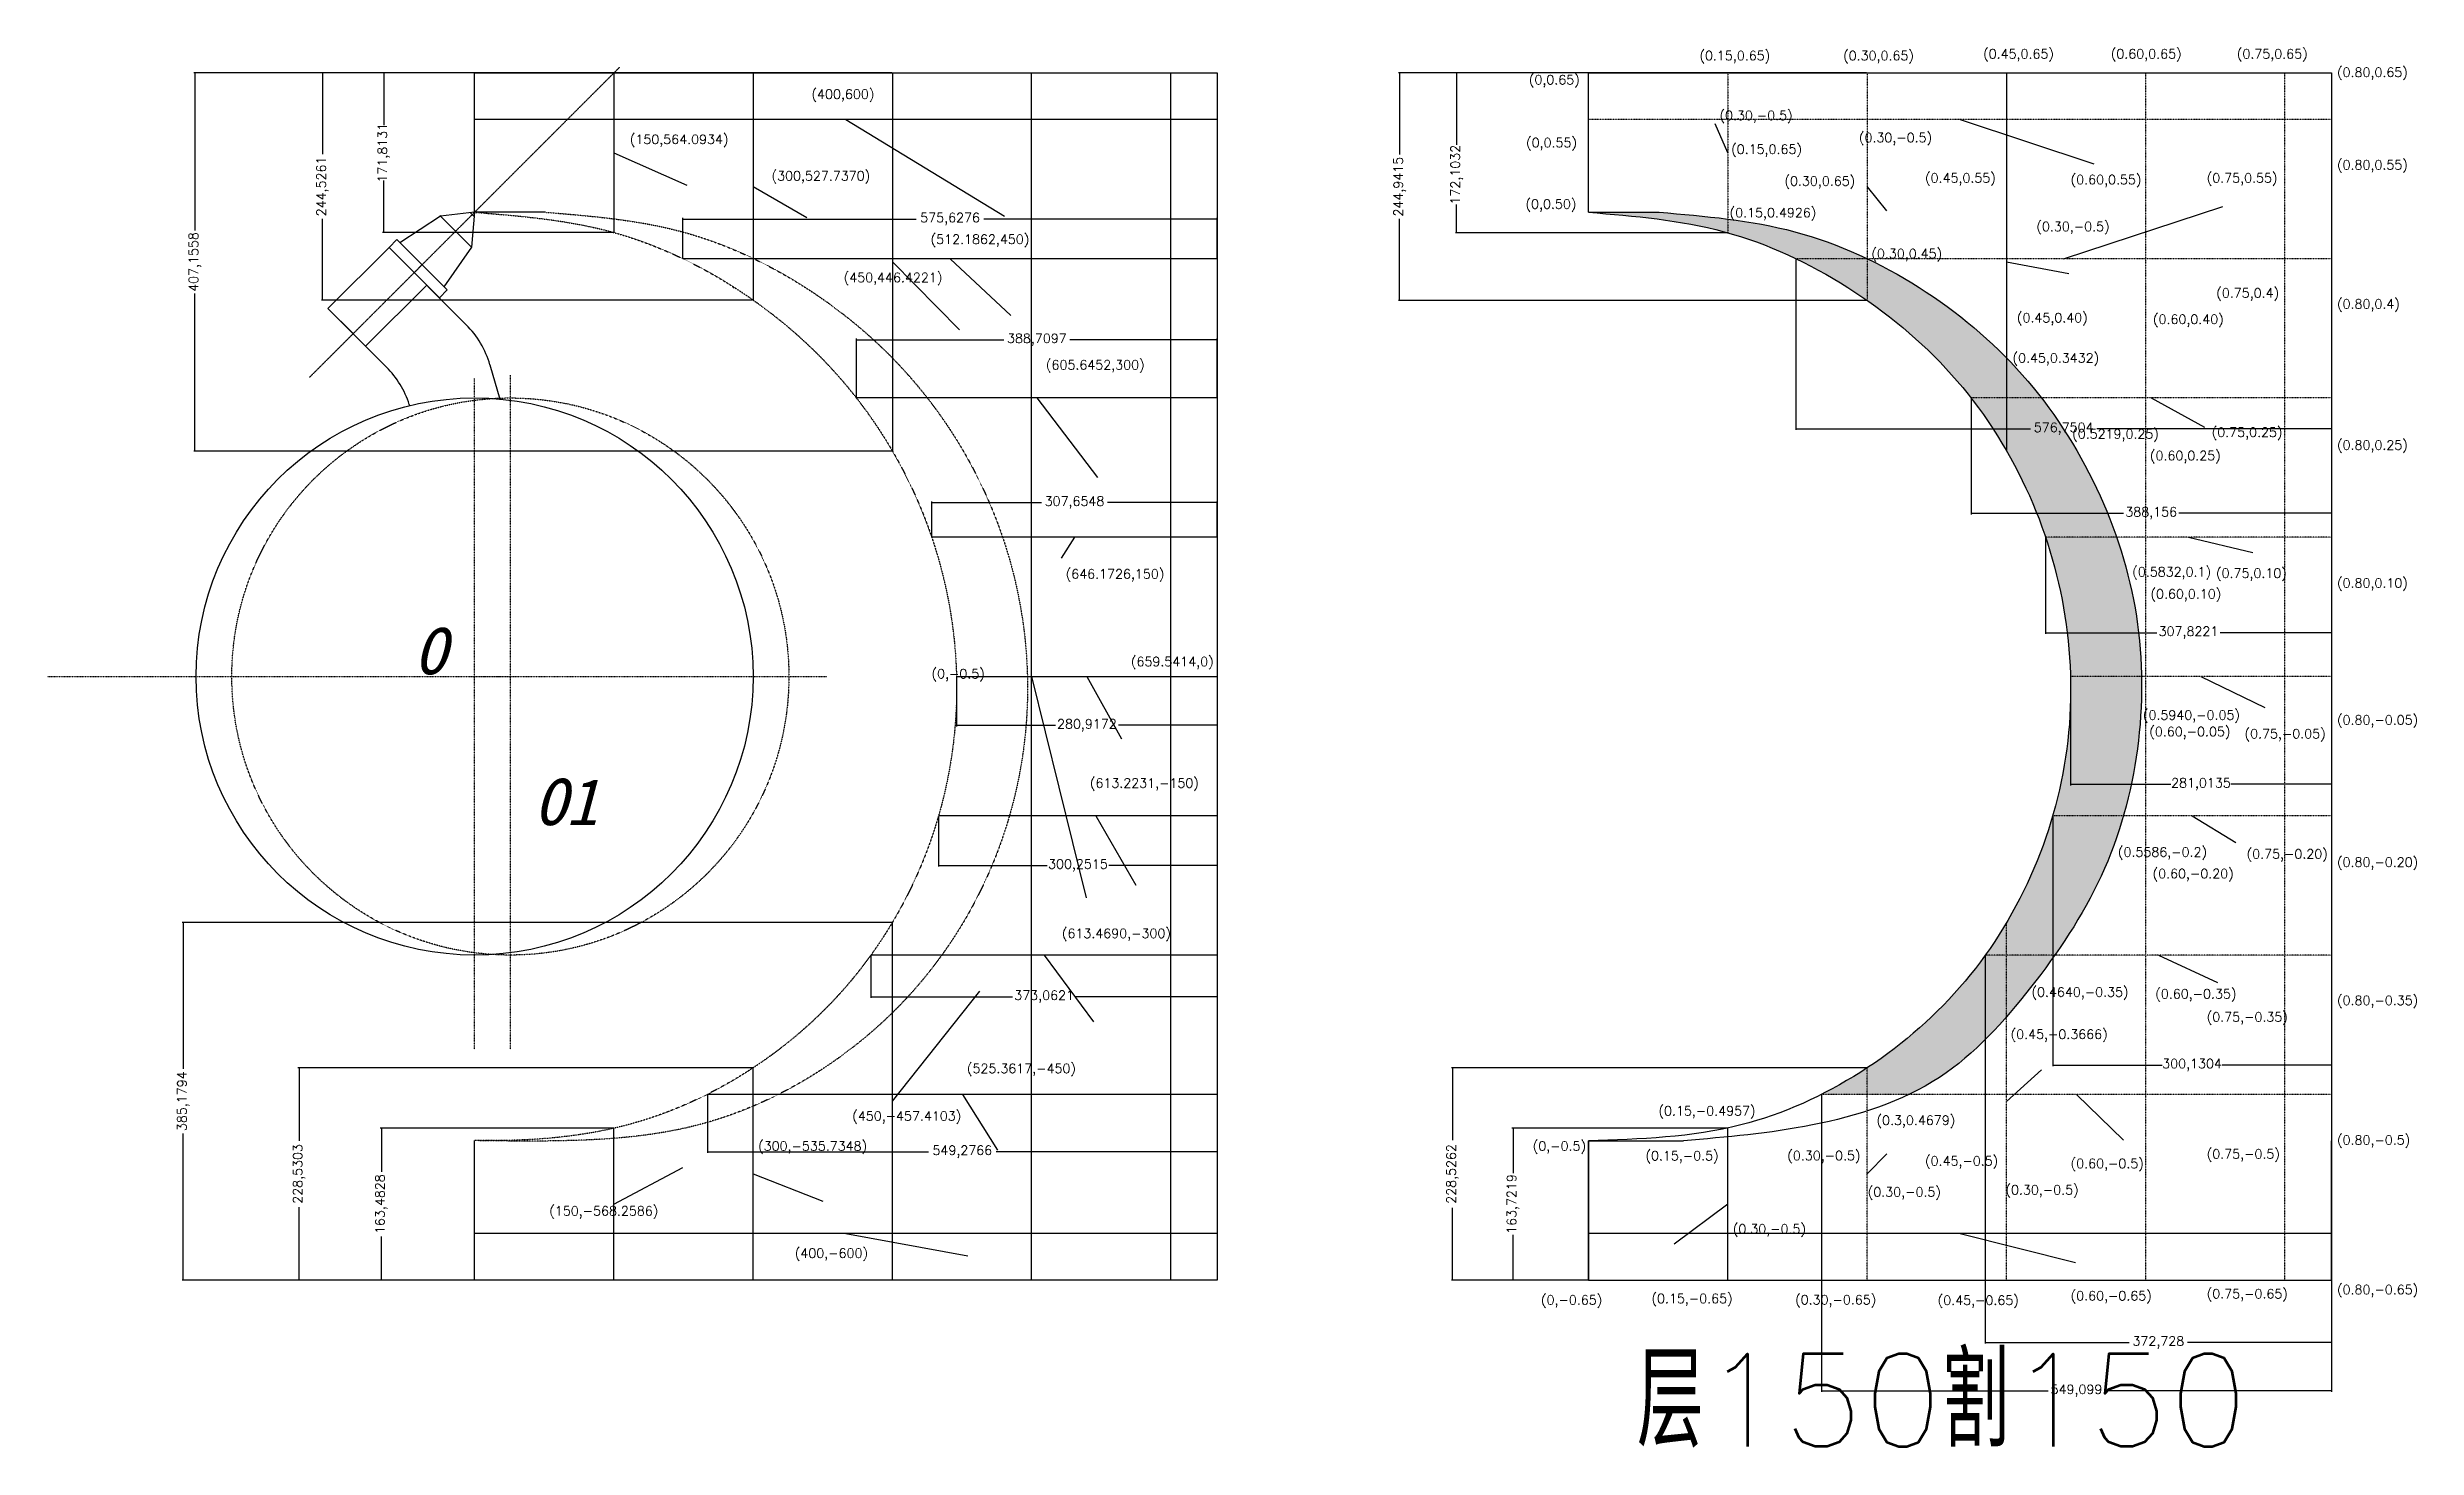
# Model space of a CAD drawing. Header units: millimetres. Extents: x -460 to 2092, y -830 to 678.
import ezdxf

# ---------------------------------------------------------------- set-up
doc = ezdxf.new("R2010")
doc.units = ezdxf.units.MM
doc.header["$LTSCALE"] = 0.25
for name, pattern in [('ACAD_ISO02W100', [15, 12, -3]), ('CENTER', [50.800000000000004, 31.75, -6.35, 6.35, -6.35]), ('DASHED', [19.049999999999997, 12.7, -6.35])]:
    doc.linetypes.add(name, pattern=pattern)
doc.layers.add('zhongxinxian', color=250, linetype='CENTER')
doc.styles.get("Standard").update_dxf_attribs({"font": 'txt', "bigfont": 'gbcbig.shx'})
doc.dimstyles.new('ISO-25', dxfattribs={"dimtxt": 10, "dimasz": 0.01, "dimexe": 1.25, "dimexo": 0.625, "dimtad": 0, "dimtoh": 1, "dimdec": 4, "dimtxsty": 'Standard', "dimcen": 2.5, "dimadec": 0, "dimazin": 0, "dimtfac": 1, "dimtdec": 4, "dimtmove": 0, "dimatfit": 3, "dimfxl": 1, "dimarcsym": 0})

msp = doc.modelspace()

# ---------------------------------------------------------------- texts
at = {"color": 250, "ltscale": 0.01, "attachment_point": 1}
for s, insert, char_height, width in [('(0.15,0.65)', (1319.309760221345, 673.7051913103508), 10, 9362.3829022707), ('(0.30,0.65)', (1474.107661416931, 673.7051913103508), 10, 9362.3829022707), ('(0.45,0.65)', (1624.891795440953, 675.6375457806066), 10, 9362.3829022707), ('(0.60,0.65)', (1762.431309782567, 675.6375457806066), 10, 9362.3829022707), ('(0.75,0.65)', (1898.214968906065, 675.6375457806066), 10, 9362.3829022707), ('(0,0.65)', (1135.604669286882, 647.667376092521), 10, 9362.3829022707), ('(0.80,0.65)', (2006.110239114989, 655.770890987011), 10, 9362.3829022707), ('(400,600)', (362.9396704418464, 632.1658757974255), 10, 9362.3829022707), ('(0.30,-0.5)', (1340.867717248398, 609.2507784583694), 10, 9362.3829022707), ('(0.30,-0.5)', (1491.124836407257, 585.430305068356), 10, 9362.3829022707), ('(150,564.0934)', (167.2162729644292, 583.5057909525212), 10, 9362.3829022707), ('(0,0.55)', (1132.585704868636, 579.9793045353958), 10, 9362.3829022707), ('(0.15,0.65)', (1353.501023961276, 572.8931933200877), 10, 9362.3829022707), ('(300,527.7370)', (319.8617935276066, 544.2034141905306), 10, 9362.3829022707), ('(0.30,0.65)', (1410.854095154392, 538.603213588143), 10, 9362.3829022707), ('(0.45,0.55)', (1562.325549565746, 542.0035849600034), 10, 9362.3829022707), ('(0.60,0.55)', (1719.178366769946, 540.181834502878), 10, 9362.3829022707), ('(0.75,0.55)', (1865.737080497564, 541.9172939011078), 10, 9362.3829022707), ('(0.80,0.55)', (2006.110239114989, 556.0441892140809), 10, 9362.3829022707), ('(0,0.50)', (1131.971224202684, 513.772113089491), 10, 9362.3829022707), ('(0.15,0.4926)', (1351.791469729986, 504.5460729678838), 10, 9362.3829022707), ('(0.30,-0.5)', (1682.270584600138, 489.6429377358567), 10, 9362.3829022707), ('(512.1862,450)', (491.236836608879, 475.8921427232272), 10, 9362.3829022707), ('(0.30,0.45)', (1504.498939001529, 460.4460205317214), 10, 9362.3829022707), ('(450,446.4221)', (397.5892684422902, 434.7182285652862), 10, 9362.3829022707), ('(0.75,0.4)', (1876.014363398778, 418.0724080207217), 10, 9362.3829022707), ('(0.45,0.40)', (1661.299625636744, 391.4215492160889), 10, 9362.3829022707), ('(0.60,0.40)', (1807.82712273134, 389.7395421412961), 10, 9362.3829022707), ('(0.80,0.4)', (2006.110239114989, 406.2165689176248), 10, 9362.3829022707), ('(605.6452,300)', (615.4307187047393, 340.6853581366077), 10, 9362.3829022707), ('(0.45,0.3432)', (1656.541404893947, 348.0373371608822), 10, 9362.3829022707), ('(0.5219,0.25)', (1720.812780418538, 266.2283636580796), 10, 9362.3829022707), ('(0.75,0.25)', (1871.084576070797, 268.0008087731258), 10, 9362.3829022707), ('(0.80,0.25)', (2006.110239114989, 254.2743738128161), 10, 9362.3829022707), ('(0.60,0.25)', (1804.583568243869, 242.8807449846886), 10, 9362.3829022707), ('(646.1726,150)', (636.7080315214184, 115.5155381974159), 10, 9362.3829022707), ('(0.5832,0.1)', (1785.550217592033, 117.7306565134746), 10, 9362.3829022707), ('(0.75,0.10)', (1875.775878280756, 116.2637057588061), 10, 9362.3829022707), ('(0.80,0.10)', (2006.110239114989, 105.6789420086305), 10, 9362.3829022707), ('(0.60,0.10)', (1805.169912650183, 93.94277424190106), 10, 9362.3829022707), ('(0,-0.5)', (492.1662692379883, 8.025494702819458), 10, 9362.3829022707), ('(659.5414,0)', (706.9466167312439, 21.1010663334896), 10, 9362.3829022707), ('(0.5940,-0.05)', (1797.000400206919, -36.51927764475887), 10, 9362.3829022707), ('(0.80,-0.05)', (2006.110239114989, -41.73296344567117), 10, 9362.3829022707), ('(0.60,-0.05)', (1803.883484461182, -54.28618944165991), 10, 9362.3829022707), ('(0.75,-0.05)', (1906.468764701228, -56.67106009392236), 10, 9362.3829022707), ('(613.2231,-150)', (662.7564987765181, -109.7340822783794), 10, 9362.3829022707), ('(0.5586,-0.2)', (1770.095537950902, -184.0568620794229), 10, 9362.3829022707), ('(0.75,-0.20)', (1908.747181511501, -186.0381864210011), 10, 9362.3829022707), ('(0.80,-0.20)', (2006.110239114989, -194.9829853318333), 10, 9362.3829022707), ('(0.60,-0.20)', (1807.425906591608, -207.3080865158267), 10, 9362.3829022707), ('(613.4690,-300)', (632.6248884293432, -271.6425775424791), 10, 9362.3829022707), ('(0.4640,-0.35)', (1676.95675322683, -334.8210910540226), 10, 9362.3829022707), ('(0.60,-0.35)', (1810.344959874084, -336.7794317113385), 10, 9362.3829022707), ('(0.80,-0.35)', (2006.110239114989, -343.8544289525749), 10, 9362.3829022707), ('(0.45,-0.3666)', (1654.530234693251, -380.2424858690915), 10, 9362.3829022707), ('(0.75,-0.35)', (1865.737080497564, -361.6475076080368), 10, 9362.3829022707), ('(525.3617,-450)', (530.3214852075776, -417.1279935258044), 10, 9362.3829022707), ('(450,-457.4103)', (406.8010442353043, -468.3192629750738), 10, 9362.3829022707), ('(0.15,-0.4957)', (1275.207713113869, -462.7644727453734), 10, 9362.3829022707), ('(0.3,0.4679)', (1510.038340389958, -472.9199529935606), 10, 9362.3829022707), ('(300,-535.7348)', (305.3899281132212, -500.6545143076253), 10, 9362.3829022707), ('(0,-0.5)', (1139.764414424662, -500.6545143076254), 10, 9362.3829022707), ('(0.15,-0.5)', (1261.162016704664, -511.097954656433), 10, 9362.3829022707), ('(0.30,-0.5)', (1413.990919844282, -510.9545915399741), 10, 9362.3829022707), ('(0.75,-0.5)', (1865.737080497564, -509.181684394793), 10, 9362.3829022707), ('(0.80,-0.5)', (2006.110239114989, -494.1853926228069), 10, 9362.3829022707), ('(0.45,-0.5)', (1562.325549565746, -516.6757811412416), 10, 9362.3829022707), ('(0.60,-0.5)', (1719.178366769946, -519.4992361831686), 10, 9362.3829022707), ('(0.30,-0.5)', (1500.601848850981, -550.1296523839684), 10, 9362.3829022707), ('(0.30,-0.5)', (1648.931757067375, -547.8324907608782), 10, 9362.3829022707), ('(150,-568.2586)', (80.45837101886491, -570.5130590254612), 10, 9362.3829022707), ('(0.30,-0.5)', (1355.265677638951, -589.9562382736002), 10, 9362.3829022707), ('(400,-600)', (344.9049287451339, -616.0729804111434), 10, 9362.3829022707), ('(0.15,-0.65)', (1267.656901811965, -664.897047111976), 10, 9362.3829022707), ('(0.60,-0.65)', (1719.178366769946, -661.9636909703459), 10, 9362.3829022707), ('(0.75,-0.65)', (1865.737080497564, -659.7895113784949), 10, 9362.3829022707), ('(0.80,-0.65)', (2006.110239114989, -655.2451992044545), 10, 9362.3829022707), ('(0,-0.65)', (1148.673189987137, -666.4379365715866), 10, 9362.3829022707), ('(0.30,-0.65)', (1422.389727800053, -666.2517206923296), 10, 9362.3829022707), ('(0.45,-0.65)', (1575.930755721331, -666.723250692307), 10, 9362.3829022707), ('层150割150', (1251.966802364547, -729.3786937610562), 100, 1397.16662726079)]:
    msp.add_mtext(s, dxfattribs=dict(at, insert=insert, char_height=char_height, width=width))
at = {"linetype": 'ACAD_ISO02W100', "ltscale": 0.01, "char_height": 50, "attachment_point": 1}
for s, insert, width in [('{\\fKaiTi|b1|i1|c134|p49;O}', (-64.82698168557019, 52.30310742235395), 7732.277668696863), ('{\\fKaiTi|b1|i1|c134|p49;^I^IO\\fKaiTi|b0|i1|c134|p49;1}', (64.52020004906701, -26.72959835746619), 100.5108071200027)]:
    msp.add_mtext(s, dxfattribs=dict(at, insert=insert, width=width))

# ---------------------------------------------------------------- blocks, each defined once
blk = doc.blocks.new('*D2')
at = {"color": 0, "lineweight": -2, "ltscale": 0.01}
for p, q in [((1199.37500060967, 650.0000000687194), (1056.55803816199, 650.0000000687194)), ((1057.80803816199, 649.9900000687194), (1057.80803816199, 572.7486566283469)), ((1057.808038161989, 477.9067616594933), (1057.808038161989, 508.1653232950136)), ((1349.37500060967, 477.8967616594932), (1056.558038161989, 477.8967616594933))]:
    blk.add_line(p, q, dxfattribs=at)
at = {"color": 0, "ltscale": 0.01}
for points in [[(1057.806371495323, 649.9900000687194), (1057.809704828656, 649.9900000687194), (1057.80803816199, 650.0000000687194)], [(1057.806371495323, 477.9067616594933), (1057.809704828656, 477.9067616594933), (1057.808038161989, 477.8967616594933)]]:
    blk.add_solid(points, dxfattribs=at)
at = {"layer": 'Defpoints', "color": 0, "ltscale": 0.01}
for p in [(1200.00000060967, 650.0000000687194), (1057.808038161989, 477.8967616594933), (1350.00000060967, 477.8967616594932)]:
    blk.add_point(p, dxfattribs=at)
at = {"color": 0, "ltscale": 0.01, "insert": (1057.808038161989, 540.4569899616804), "char_height": 10, "attachment_point": 5, "rotation": 90}
blk.add_mtext('172,1032', dxfattribs=at)
blk = doc.blocks.new('*D3')
at = {"color": 0, "lineweight": -2, "ltscale": 0.01}
for p, q in [((1499.37500060967, 650.0000000687194), (995.13433594489, 650.0000000687195)), ((996.38433594489, 649.9900000687195), (996.38433594489, 562.3209147605147)), ((996.38433594489, 405.0684961189766), (996.38433594489, 492.7375814271814)), ((1499.37500060967, 405.0584961189764), (995.13433594489, 405.0584961189766))]:
    blk.add_line(p, q, dxfattribs=at)
at = {"color": 0, "ltscale": 0.01}
for points in [[(996.3826692782234, 649.9900000687195), (996.3860026115567, 649.9900000687195), (996.38433594489, 650.0000000687195)], [(996.3826692782234, 405.0684961189766), (996.3860026115567, 405.0684961189766), (996.38433594489, 405.0584961189766)]]:
    blk.add_solid(points, dxfattribs=at)
at = {"layer": 'Defpoints', "color": 0, "ltscale": 0.01}
for p in [(1500.00000060967, 650.0000000687194), (996.38433594489, 405.0584961189766), (1500.00000060967, 405.0584961189764)]:
    blk.add_point(p, dxfattribs=at)
at = {"color": 0, "ltscale": 0.01, "insert": (996.3843359448899, 527.5292480938482), "char_height": 10, "attachment_point": 5, "rotation": 90}
blk.add_mtext('244,9415', dxfattribs=at)
blk = doc.blocks.new('*D9')
at = {"color": 0, "lineweight": -2, "ltscale": 0.01}
for p, q in [((1349.37500060967, -486.2781146056924), (1117.2924241156, -486.2781146056923)), ((1118.5424241156, -486.2881146056923), (1118.5424241156, -535.0140573028461)), ((1118.5424241156, -649.9899999999999), (1118.5424241156, -601.2640573028461)), ((1199.37500060967, -649.9999999999999), (1117.2924241156, -649.9999999999999))]:
    blk.add_line(p, q, dxfattribs=at)
at = {"color": 0, "ltscale": 0.01}
for points in [[(1118.540757448933, -486.2881146056923), (1118.544090782267, -486.2881146056923), (1118.5424241156, -486.2781146056923)], [(1118.540757448933, -649.9899999999999), (1118.544090782266, -649.9899999999999), (1118.5424241156, -649.9999999999999)]]:
    blk.add_solid(points, dxfattribs=at)
at = {"layer": 'Defpoints', "color": 0, "ltscale": 0.01}
for p in [(1350.00000060967, -486.2781146056924), (1118.5424241156, -649.9999999999999), (1200.00000060967, -649.9999999999999)]:
    blk.add_point(p, dxfattribs=at)
at = {"color": 0, "ltscale": 0.01, "insert": (1118.5424241156, -568.139057302846), "char_height": 10, "attachment_point": 5, "rotation": 90}
blk.add_mtext('163,7219', dxfattribs=at)
blk = doc.blocks.new('*D10')
at = {"color": 0, "lineweight": -2, "ltscale": 0.01}
for p, q in [((1499.37500060967, -421.4737815978145), (1052.164504762969, -421.4737815978144)), ((1053.414504762969, -421.4837815978144), (1053.414504762969, -499.2785574655738)), ((1053.414504762969, -649.9899999999999), (1053.414504762969, -572.1952241322405)), ((1199.37500060967, -649.9999999999999), (1052.164504762969, -649.9999999999999))]:
    blk.add_line(p, q, dxfattribs=at)
at = {"color": 0, "ltscale": 0.01}
for points in [[(1053.412838096302, -421.4837815978144), (1053.416171429636, -421.4837815978144), (1053.414504762969, -421.4737815978144)], [(1053.412838096302, -649.9899999999999), (1053.416171429636, -649.9899999999999), (1053.414504762969, -649.9999999999999)]]:
    blk.add_solid(points, dxfattribs=at)
at = {"layer": 'Defpoints', "color": 0, "ltscale": 0.01}
for p in [(1500.00000060967, -421.4737815978145), (1053.414504762969, -649.9999999999999), (1200.00000060967, -649.9999999999999)]:
    blk.add_point(p, dxfattribs=at)
at = {"color": 0, "ltscale": 0.01, "insert": (1053.414504762969, -535.736890798907), "char_height": 10, "attachment_point": 5, "rotation": 90}
blk.add_mtext('228,5262', dxfattribs=at)
blk = doc.blocks.new('*D11')
at = {"color": 0, "lineweight": -2, "ltscale": 0.01}
for p, q in [((1450.900982017487, -450.6249999656406), (1450.900982017487, -770.4884964879748)), ((2000.000000609661, -450.6249999656404), (2000.000000609661, -770.4884964879748)), ((1450.910982017487, -769.2384964879748), (1694.825491313574, -769.2384964879748)), ((1999.990000609661, -769.2384964879748), (1756.075491313574, -769.2384964879748))]:
    blk.add_line(p, q, dxfattribs=at)
at = {"color": 0, "ltscale": 0.01}
for points in [[(1450.910982017487, -769.2368298213081), (1450.910982017487, -769.2401631546414), (1450.900982017487, -769.2384964879748)], [(1999.990000609661, -769.2368298213081), (1999.990000609661, -769.2401631546414), (2000.000000609661, -769.2384964879748)]]:
    blk.add_solid(points, dxfattribs=at)
at = {"layer": 'Defpoints', "color": 0, "ltscale": 0.01}
for p in [(1450.900982017487, -449.9999999656406), (2000.000000609661, -449.9999999656404), (2000.000000609661, -769.2384964879748)]:
    blk.add_point(p, dxfattribs=at)
at = {"color": 0, "ltscale": 0.01, "insert": (1725.450491313574, -769.2384964879748), "char_height": 10, "attachment_point": 5}
blk.add_mtext('549,099', dxfattribs=at)
blk = doc.blocks.new('*D12')
at = {"color": 0, "lineweight": -2, "ltscale": 0.01}
for p, q in [((1627.271960008147, -300.6249999656405), (1627.271960008147, -718.4317429964867)), ((2000.000000609663, -300.6249999656405), (2000.000000609663, -718.4317429964867)), ((1627.281960008147, -717.1817429964867), (1782.177646975572, -717.1817429964867)), ((1999.990000609663, -717.1817429964867), (1845.094313642238, -717.1817429964867))]:
    blk.add_line(p, q, dxfattribs=at)
at = {"color": 0, "ltscale": 0.01}
for points in [[(1627.281960008147, -717.18007632982), (1627.281960008147, -717.1834096631534), (1627.271960008147, -717.1817429964867)], [(1999.990000609663, -717.18007632982), (1999.990000609663, -717.1834096631534), (2000.000000609663, -717.1817429964867)]]:
    blk.add_solid(points, dxfattribs=at)
at = {"layer": 'Defpoints', "color": 0, "ltscale": 0.01}
for p in [(1627.271960008147, -299.9999999656405), (2000.000000609663, -299.9999999656405), (1627.271960008147, -717.1817429964867)]:
    blk.add_point(p, dxfattribs=at)
at = {"color": 0, "ltscale": 0.01, "insert": (1813.635980308905, -717.1817429964867), "char_height": 10, "attachment_point": 5}
blk.add_mtext('372,728', dxfattribs=at)
blk = doc.blocks.new('*D13')
at = {"color": 0, "lineweight": -2, "ltscale": 0.01}
for p, q in [((1699.869568051497, -150.6249999656401), (1699.869568051497, -419.6500656033327)), ((2000.000000609666, -150.6249999656405), (2000.000000609666, -419.6500656033327)), ((1699.879568051497, -418.4000656033327), (1817.643117663915, -418.4000656033327)), ((1999.990000609666, -418.4000656033327), (1882.226450997248, -418.4000656033327))]:
    blk.add_line(p, q, dxfattribs=at)
at = {"color": 0, "ltscale": 0.01}
for points in [[(1699.879568051497, -418.398398936666), (1699.879568051497, -418.4017322699993), (1699.869568051497, -418.4000656033327)], [(1999.990000609666, -418.398398936666), (1999.990000609666, -418.4017322699993), (2000.000000609666, -418.4000656033327)]]:
    blk.add_solid(points, dxfattribs=at)
at = {"layer": 'Defpoints', "color": 0, "ltscale": 0.01}
for p in [(1699.869568051497, -149.9999999656401), (2000.000000609666, -149.9999999656405), (1699.869568051497, -418.4000656033327)]:
    blk.add_point(p, dxfattribs=at)
at = {"color": 0, "ltscale": 0.01, "insert": (1849.934784330581, -418.4000656033327), "char_height": 10, "attachment_point": 5}
blk.add_mtext('300,1304', dxfattribs=at)
blk = doc.blocks.new('*D14')
at = {"color": 0, "lineweight": -2, "ltscale": 0.01}
for p, q in [((1718.986474345756, -0.6249999656401904), (1718.986474345756, -117.2965971675185)), ((2000.00000060967, -0.6249999656401997), (2000.00000060967, -117.2965971675185)), ((1718.996474345756, -116.0465971675185), (1827.201570811046, -116.0465971675185)), ((1999.99000060967, -116.0465971675185), (1891.78490414438, -116.0465971675185))]:
    blk.add_line(p, q, dxfattribs=at)
at = {"color": 0, "ltscale": 0.01}
for points in [[(1718.996474345756, -116.0449305008518), (1718.996474345756, -116.0482638341851), (1718.986474345756, -116.0465971675185)], [(1999.99000060967, -116.0449305008518), (1999.99000060967, -116.0482638341851), (2000.00000060967, -116.0465971675185)]]:
    blk.add_solid(points, dxfattribs=at)
at = {"layer": 'Defpoints', "color": 0, "ltscale": 0.01}
for p in [(1718.986474345756, 3.435980952670763e-08), (2000.00000060967, 3.435980033827946e-08), (1718.986474345756, -116.0465971675185)]:
    blk.add_point(p, dxfattribs=at)
at = {"color": 0, "ltscale": 0.01, "insert": (1859.493237477713, -116.0465971675185), "char_height": 10, "attachment_point": 5}
blk.add_mtext('281,0135', dxfattribs=at)
blk = doc.blocks.new('*D15')
at = {"color": 0, "lineweight": -2, "ltscale": 0.01}
for p, q in [((1692.177854835811, 149.3750000343597), (1692.177854835811, 45.91275243139216)), ((2000.00000060967, 149.3750000343597), (2000.00000060967, 45.91275243139216)), ((1692.187854835811, 47.16275243139216), (1812.130594389407, 47.16275243139216)), ((1999.99000060967, 47.16275243139216), (1880.047261056074, 47.16275243139216))]:
    blk.add_line(p, q, dxfattribs=at)
at = {"color": 0, "ltscale": 0.01}
for points in [[(1692.187854835811, 47.16441909805883), (1692.187854835811, 47.1610857647255), (1692.177854835811, 47.16275243139216)], [(1999.99000060967, 47.16441909805883), (1999.99000060967, 47.1610857647255), (2000.00000060967, 47.16275243139216)]]:
    blk.add_solid(points, dxfattribs=at)
at = {"layer": 'Defpoints', "color": 0, "ltscale": 0.01}
for p in [(1692.177854835811, 150.0000000343597), (2000.00000060967, 150.0000000343597), (1692.177854835811, 47.16275243139216)]:
    blk.add_point(p, dxfattribs=at)
at = {"color": 0, "ltscale": 0.01, "insert": (1846.088927722741, 47.16275243139216), "char_height": 10, "attachment_point": 5}
blk.add_mtext('307,8221', dxfattribs=at)
blk = doc.blocks.new('*D16')
at = {"color": 0, "lineweight": -2, "ltscale": 0.01}
for p, q in [((1611.84399080052, 299.3750000343597), (1611.84399080052, 174.5833748489786)), ((2000.00000060967, 299.3750000343596), (2000.00000060967, 174.5833748489786)), ((1611.85399080052, 175.8333748489786), (1776.130329038428, 175.8333748489786)), ((1999.99000060967, 175.8333748489786), (1835.713662371762, 175.8333748489786))]:
    blk.add_line(p, q, dxfattribs=at)
at = {"color": 0, "ltscale": 0.01}
for points in [[(1611.85399080052, 175.8350415156452), (1611.85399080052, 175.8317081823119), (1611.84399080052, 175.8333748489786)], [(1999.99000060967, 175.8350415156452), (1999.99000060967, 175.8317081823119), (2000.00000060967, 175.8333748489786)]]:
    blk.add_solid(points, dxfattribs=at)
at = {"layer": 'Defpoints', "color": 0, "ltscale": 0.01}
for p in [(1611.84399080052, 300.0000000343597), (2000.00000060967, 300.0000000343596), (1611.84399080052, 175.8333748489786)]:
    blk.add_point(p, dxfattribs=at)
at = {"color": 0, "ltscale": 0.01, "insert": (1805.921995705095, 175.8333748489786), "char_height": 10, "attachment_point": 5}
blk.add_mtext('388,156', dxfattribs=at)
blk = doc.blocks.new('*D17')
at = {"color": 0, "lineweight": -2, "ltscale": 0.01}
for p, q in [((1423.24957601361, 449.37500003436), (1423.24957601361, 265.5539984077286)), ((2000.000000609677, 449.37500003436), (2000.000000609677, 265.5539984077286)), ((1423.25957601361, 266.8039984077286), (1675.999788311644, 266.8039984077286)), ((1999.990000609677, 266.8039984077286), (1747.249788311644, 266.8039984077286))]:
    blk.add_line(p, q, dxfattribs=at)
at = {"color": 0, "ltscale": 0.01}
for points in [[(1423.25957601361, 266.8056650743953), (1423.25957601361, 266.8023317410619), (1423.24957601361, 266.8039984077286)], [(1999.990000609677, 266.8056650743953), (1999.990000609677, 266.8023317410619), (2000.000000609677, 266.8039984077286)]]:
    blk.add_solid(points, dxfattribs=at)
at = {"layer": 'Defpoints', "color": 0, "ltscale": 0.01}
for p in [(1423.24957601361, 450.00000003436), (2000.000000609677, 450.00000003436), (1423.24957601361, 266.8039984077286)]:
    blk.add_point(p, dxfattribs=at)
at = {"color": 0, "ltscale": 0.01, "insert": (1711.624788311644, 266.8039984077286), "char_height": 10, "attachment_point": 5}
blk.add_mtext('576,7504', dxfattribs=at)
blk = doc.blocks.new('*D20')
at = {"color": 0, "lineweight": -2, "ltscale": 0.01}
for p, q in [((149.3749999999986, 650), (-99.08373740040585, 650)), ((-97.83373740040585, 649.99), (-97.83373740040587, 593.8851122137672)), ((-97.8337374004059, 478.1968910942011), (-97.83373740040588, 534.301778880434)), ((149.3749999999986, 478.1868910942011), (-99.0837374004059, 478.1868910942011))]:
    blk.add_line(p, q, dxfattribs=at)
at = {"color": 0, "ltscale": 0.01}
for points in [[(-97.83540406707252, 649.99), (-97.83207073373919, 649.99), (-97.83373740040585, 650)], [(-97.83540406707256, 478.1968910942011), (-97.83207073373923, 478.1968910942011), (-97.8337374004059, 478.1868910942011)]]:
    blk.add_solid(points, dxfattribs=at)
at = {"layer": 'Defpoints', "color": 0, "ltscale": 0.01}
for p in [(149.9999999999986, 650), (-97.8337374004059, 478.1868910942011), (149.9999999999986, 478.1868910942011)]:
    blk.add_point(p, dxfattribs=at)
at = {"color": 0, "ltscale": 0.01, "insert": (-97.83373740040597, 564.0934455471006), "char_height": 10, "attachment_point": 5, "rotation": 90}
blk.add_mtext('171,8131', dxfattribs=at)
blk = doc.blocks.new('*D21')
at = {"color": 0, "lineweight": -2, "ltscale": 0.01}
for p, q in [((299.3749999999986, 650), (-164.9720401459908, 650.0000000000001)), ((-163.7220401459908, 649.9900000000001), (-163.7220401459908, 562.5286302320504)), ((-163.7220401459909, 405.4839271307676), (-163.7220401459908, 492.9452968987172)), ((299.3749999999972, 405.4739271307675), (-164.9720401459909, 405.4739271307677))]:
    blk.add_line(p, q, dxfattribs=at)
at = {"color": 0, "ltscale": 0.01}
for points in [[(-163.7237068126575, 649.9900000000001), (-163.7203734793241, 649.9900000000001), (-163.7220401459908, 650.0000000000001)], [(-163.7237068126575, 405.4839271307676), (-163.7203734793242, 405.4839271307676), (-163.7220401459909, 405.4739271307676)]]:
    blk.add_solid(points, dxfattribs=at)
at = {"layer": 'Defpoints', "color": 0, "ltscale": 0.01}
for p in [(299.9999999999986, 650), (-163.7220401459909, 405.4739271307676), (299.9999999999972, 405.4739271307675)]:
    blk.add_point(p, dxfattribs=at)
at = {"color": 0, "ltscale": 0.01, "insert": (-163.7220401459909, 527.7369635653838), "char_height": 10, "attachment_point": 5, "rotation": 90}
blk.add_mtext('244,5261', dxfattribs=at)
blk = doc.blocks.new('*D22')
at = {"color": 0, "lineweight": -2, "ltscale": 0.01}
for p, q in [((449.3749999999957, 650), (-302.478057472792, 650.0000000000002)), ((-301.2280574727919, 649.9900000000002), (-301.228057472792, 480.3804441492567)), ((-301.228057472792, 242.8542216318467), (-301.228057472792, 412.4637774825901)), ((449.3749999999956, 242.8442216318465), (-302.478057472792, 242.8442216318467))]:
    blk.add_line(p, q, dxfattribs=at)
at = {"color": 0, "ltscale": 0.01}
for points in [[(-301.2297241394586, 649.9900000000002), (-301.2263908061253, 649.9900000000002), (-301.2280574727919, 650.0000000000002)], [(-301.2297241394587, 242.8542216318467), (-301.2263908061254, 242.8542216318467), (-301.228057472792, 242.8442216318467)]]:
    blk.add_solid(points, dxfattribs=at)
at = {"layer": 'Defpoints', "color": 0, "ltscale": 0.01}
for p in [(449.9999999999957, 650), (-301.228057472792, 242.8442216318467), (449.9999999999956, 242.8442216318465)]:
    blk.add_point(p, dxfattribs=at)
at = {"color": 0, "ltscale": 0.01, "insert": (-301.2280574727921, 446.4221108159234), "char_height": 10, "attachment_point": 5, "rotation": 90}
blk.add_mtext('407,1558', dxfattribs=at)
blk = doc.blocks.new('*D23')
at = {"color": 0, "lineweight": -2, "ltscale": 0.01}
for p, q in [((149.3749999999999, -486.5171814595644), (-101.6252728146773, -486.5171814595644)), ((-100.3752728146773, -486.5271814595644), (-100.3752728146773, -533.4669240631155)), ((-100.3752728146774, -649.9899999999999), (-100.3752728146774, -603.0502573964487)), ((149.3749999999999, -649.9999999999999), (-101.6252728146774, -649.9999999999999))]:
    blk.add_line(p, q, dxfattribs=at)
at = {"color": 0, "ltscale": 0.01}
for points in [[(-100.376939481344, -486.5271814595644), (-100.3736061480107, -486.5271814595644), (-100.3752728146773, -486.5171814595644)], [(-100.376939481344, -649.9899999999999), (-100.3736061480107, -649.9899999999999), (-100.3752728146774, -649.9999999999999)]]:
    blk.add_solid(points, dxfattribs=at)
at = {"layer": 'Defpoints', "color": 0, "ltscale": 0.01}
for p in [(149.9999999999999, -486.5171814595644), (-100.3752728146774, -649.9999999999999), (149.9999999999999, -649.9999999999999)]:
    blk.add_point(p, dxfattribs=at)
at = {"color": 0, "ltscale": 0.01, "insert": (-100.3752728146773, -568.2585907297821), "char_height": 10, "attachment_point": 5, "rotation": 90}
blk.add_mtext('163,4828', dxfattribs=at)
blk = doc.blocks.new('*D24')
at = {"color": 0, "lineweight": -2, "ltscale": 0.01}
for p, q in [((299.3749999999999, -421.4696505041076), (-190.283877730315, -421.4696505041074)), ((-189.0338777303149, -421.4796505041074), (-189.033877730315, -500.1098252520536)), ((-189.033877730315, -649.9899999999998), (-189.033877730315, -571.3598252520536)), ((299.3749999999999, -649.9999999999999), (-190.283877730315, -649.9999999999998))]:
    blk.add_line(p, q, dxfattribs=at)
at = {"color": 0, "ltscale": 0.01}
for points in [[(-189.0355443969816, -421.4796505041074), (-189.0322110636483, -421.4796505041074), (-189.0338777303149, -421.4696505041074)], [(-189.0355443969817, -649.9899999999998), (-189.0322110636483, -649.9899999999998), (-189.033877730315, -649.9999999999998)]]:
    blk.add_solid(points, dxfattribs=at)
at = {"layer": 'Defpoints', "color": 0, "ltscale": 0.01}
for p in [(299.9999999999999, -421.4696505041076), (-189.033877730315, -649.9999999999998), (299.9999999999999, -649.9999999999999)]:
    blk.add_point(p, dxfattribs=at)
at = {"color": 0, "ltscale": 0.01, "insert": (-189.0338777303149, -535.7348252520536), "char_height": 10, "attachment_point": 5, "rotation": 90}
blk.add_mtext('228,5303', dxfattribs=at)
blk = doc.blocks.new('*D25')
at = {"color": 0, "lineweight": -2, "ltscale": 0.01}
for p, q in [((449.3749999999999, -264.8206422220768), (-314.990491528897, -264.8206422220766)), ((-313.7404915288971, -264.8306422220766), (-313.7404915288971, -422.6186544443715)), ((-313.7404915288972, -649.9899999999998), (-313.7404915288971, -492.2019877777049)), ((449.3749999999999, -650), (-314.9904915288972, -649.9999999999998))]:
    blk.add_line(p, q, dxfattribs=at)
at = {"color": 0, "ltscale": 0.01}
for points in [[(-313.7421581955637, -264.8306422220766), (-313.7388248622304, -264.8306422220766), (-313.7404915288971, -264.8206422220766)], [(-313.7421581955638, -649.9899999999998), (-313.7388248622305, -649.9899999999998), (-313.7404915288972, -649.9999999999998)]]:
    blk.add_solid(points, dxfattribs=at)
at = {"layer": 'Defpoints', "color": 0, "ltscale": 0.01}
for p in [(449.9999999999999, -264.8206422220768), (-313.7404915288972, -649.9999999999998), (449.9999999999999, -650)]:
    blk.add_point(p, dxfattribs=at)
at = {"color": 0, "ltscale": 0.01, "insert": (-313.740491528897, -457.4103211110382), "char_height": 10, "attachment_point": 5, "rotation": 90}
blk.add_mtext('385,1794', dxfattribs=at)
blk = doc.blocks.new('*D26')
at = {"color": 0, "lineweight": -2, "ltscale": 0.01}
for p, q in [((224.372416400089, 450.625), (224.372416400089, 493.973530870026)), ((224.382416400089, 492.723530870026), (475.7278748667111, 492.723530870026)), ((799.9899999999999, 492.723530870026), (548.6445415333778, 492.723530870026)), ((799.9999999999999, 450.625), (799.9999999999999, 493.973530870026))]:
    blk.add_line(p, q, dxfattribs=at)
at = {"color": 0, "ltscale": 0.01}
for points in [[(224.382416400089, 492.7251975366927), (224.382416400089, 492.7218642033594), (224.372416400089, 492.723530870026)], [(799.9899999999999, 492.7251975366927), (799.9899999999999, 492.7218642033594), (799.9999999999999, 492.723530870026)]]:
    blk.add_solid(points, dxfattribs=at)
at = {"layer": 'Defpoints', "color": 0, "ltscale": 0.01}
for p in [(799.9999999999999, 492.723530870026), (224.372416400089, 450), (799.9999999999999, 450)]:
    blk.add_point(p, dxfattribs=at)
at = {"color": 0, "ltscale": 0.01, "insert": (512.1862082000445, 492.723530870026), "char_height": 10, "attachment_point": 5}
blk.add_mtext('575,6276', dxfattribs=at)
blk = doc.blocks.new('*D27')
at = {"color": 0, "lineweight": -2, "ltscale": 0.01}
for p, q in [((411.290318302632, 300.6249999999999), (411.290318302632, 363.9388673806575)), ((411.300318302632, 362.6888673806575), (570.020159151316, 362.6888673806575)), ((799.9899999999999, 362.6888673806575), (641.270159151316, 362.6888673806575)), ((799.9999999999999, 300.6249999999999), (799.9999999999999, 363.9388673806575))]:
    blk.add_line(p, q, dxfattribs=at)
at = {"color": 0, "ltscale": 0.01}
for points in [[(411.300318302632, 362.6905340473241), (411.300318302632, 362.6872007139908), (411.290318302632, 362.6888673806575)], [(799.9899999999999, 362.6905340473241), (799.9899999999999, 362.6872007139908), (799.9999999999999, 362.6888673806575)]]:
    blk.add_solid(points, dxfattribs=at)
at = {"layer": 'Defpoints', "color": 0, "ltscale": 0.01}
for p in [(799.9999999999999, 362.6888673806575), (411.290318302632, 299.9999999999999), (799.9999999999999, 299.9999999999999)]:
    blk.add_point(p, dxfattribs=at)
at = {"color": 0, "ltscale": 0.01, "insert": (605.645159151316, 362.6888673806575), "char_height": 10, "attachment_point": 5}
blk.add_mtext('388,7097', dxfattribs=at)
blk = doc.blocks.new('*D28')
at = {"color": 0, "lineweight": -2, "ltscale": 0.01}
for p, q in [((492.3452495728919, 150.625), (492.3452495728919, 188.5502926369509)), ((492.3552495728919, 187.3002926369509), (610.5476247864459, 187.3002926369509)), ((799.9899999999999, 187.3002926369509), (681.7976247864459, 187.3002926369509)), ((799.9999999999999, 150.6249999999999), (799.9999999999999, 188.5502926369509))]:
    blk.add_line(p, q, dxfattribs=at)
at = {"color": 0, "ltscale": 0.01}
for points in [[(492.3552495728919, 187.3019593036176), (492.3552495728919, 187.2986259702843), (492.3452495728919, 187.3002926369509)], [(799.9899999999999, 187.3019593036176), (799.9899999999999, 187.2986259702843), (799.9999999999999, 187.3002926369509)]]:
    blk.add_solid(points, dxfattribs=at)
at = {"layer": 'Defpoints', "color": 0, "ltscale": 0.01}
for p in [(799.9999999999999, 187.3002926369509), (492.3452495728919, 150), (799.9999999999999, 149.9999999999999)]:
    blk.add_point(p, dxfattribs=at)
at = {"color": 0, "ltscale": 0.01, "insert": (646.1726247864459, 187.3002926369509), "char_height": 10, "attachment_point": 5}
blk.add_mtext('307,6548', dxfattribs=at)
blk = doc.blocks.new('*D29')
at = {"color": 0, "lineweight": -2, "ltscale": 0.01}
for p, q in [((519.0827616172902, -0.6249999999998882), (519.0827616172902, -53.81000781661533)), ((799.9999999999999, -0.6249999999998863), (799.9999999999999, -53.81000781661533)), ((519.0927616172902, -52.56000781661533), (625.5830474753117, -52.56000781661533)), ((799.9899999999999, -52.56000781661533), (693.4997141419784, -52.56000781661533))]:
    blk.add_line(p, q, dxfattribs=at)
at = {"color": 0, "ltscale": 0.01}
for points in [[(519.0927616172902, -52.55834114994866), (519.0927616172902, -52.56167448328199), (519.0827616172902, -52.56000781661533)], [(799.9899999999999, -52.55834114994866), (799.9899999999999, -52.56167448328199), (799.9999999999999, -52.56000781661533)]]:
    blk.add_solid(points, dxfattribs=at)
at = {"layer": 'Defpoints', "color": 0, "ltscale": 0.01}
for p in [(519.0827616172902, 1.118102859538624e-13), (799.9999999999999, 1.13686837721616e-13), (799.9999999999999, -52.56000781661533)]:
    blk.add_point(p, dxfattribs=at)
at = {"color": 0, "ltscale": 0.01, "insert": (659.541380808645, -52.56000781661533), "char_height": 10, "attachment_point": 5}
blk.add_mtext('280,9172', dxfattribs=at)
blk = doc.blocks.new('*D30')
at = {"color": 0, "lineweight": -2, "ltscale": 0.01}
for p, q in [((499.7485183865083, -150.6249999999998), (499.7485183865083, -204.7722123086078)), ((799.9999999999999, -150.6249999999999), (799.9999999999999, -204.7722123086078)), ((499.7585183865083, -203.5222123086078), (616.7492591932541, -203.5222123086078)), ((799.9899999999999, -203.5222123086078), (682.9992591932541, -203.5222123086078))]:
    blk.add_line(p, q, dxfattribs=at)
at = {"color": 0, "ltscale": 0.01}
for points in [[(499.7585183865083, -203.5205456419411), (499.7585183865083, -203.5238789752744), (499.7485183865083, -203.5222123086078)], [(799.9899999999999, -203.5205456419411), (799.9899999999999, -203.5238789752744), (799.9999999999999, -203.5222123086078)]]:
    blk.add_solid(points, dxfattribs=at)
at = {"layer": 'Defpoints', "color": 0, "ltscale": 0.01}
for p in [(499.7485183865083, -149.9999999999998), (799.9999999999999, -149.9999999999999), (799.9999999999999, -203.5222123086078)]:
    blk.add_point(p, dxfattribs=at)
at = {"color": 0, "ltscale": 0.01, "insert": (649.8742591932541, -203.5222123086078), "char_height": 10, "attachment_point": 5}
blk.add_mtext('300,2515', dxfattribs=at)
blk = doc.blocks.new('*D31')
at = {"color": 0, "lineweight": -2, "ltscale": 0.01}
for p, q in [((426.9379322324536, -300.6249999999998), (426.9379322324536, -346.066432451159)), ((799.9999999999999, -300.6249999999998), (799.9999999999999, -346.066432451159)), ((426.9479322324536, -344.816432451159), (579.5106327828934, -344.816432451159)), ((799.9899999999999, -344.816432451159), (647.4272994495601, -344.816432451159))]:
    blk.add_line(p, q, dxfattribs=at)
at = {"color": 0, "ltscale": 0.01}
for points in [[(426.9479322324536, -344.8147657844924), (426.9479322324536, -344.8180991178257), (426.9379322324536, -344.816432451159)], [(799.9899999999999, -344.8147657844924), (799.9899999999999, -344.8180991178257), (799.9999999999999, -344.816432451159)]]:
    blk.add_solid(points, dxfattribs=at)
at = {"layer": 'Defpoints', "color": 0, "ltscale": 0.01}
for p in [(426.9379322324536, -299.9999999999998), (799.9999999999999, -299.9999999999998), (799.9999999999999, -344.816432451159)]:
    blk.add_point(p, dxfattribs=at)
at = {"color": 0, "ltscale": 0.01, "insert": (613.4689661162267, -344.816432451159), "char_height": 10, "attachment_point": 5}
blk.add_mtext('373,0621', dxfattribs=at)
blk = doc.blocks.new('*D32')
at = {"color": 0, "lineweight": -2, "ltscale": 0.01}
for p, q in [((250.7233923110414, -450.6249999999998), (250.7233923110414, -513.0202293634002)), ((799.9999999999998, -450.6249999999998), (799.9999999999998, -513.0202293634002)), ((250.7333923110414, -511.7702293634002), (488.9033628221873, -511.7702293634002)), ((799.9899999999998, -511.7702293634002), (561.820029488854, -511.7702293634002))]:
    blk.add_line(p, q, dxfattribs=at)
at = {"color": 0, "ltscale": 0.01}
for points in [[(250.7333923110414, -511.7685626967335), (250.7333923110414, -511.7718960300668), (250.7233923110414, -511.7702293634002)], [(799.9899999999998, -511.7685626967335), (799.9899999999998, -511.7718960300668), (799.9999999999998, -511.7702293634002)]]:
    blk.add_solid(points, dxfattribs=at)
at = {"layer": 'Defpoints', "color": 0, "ltscale": 0.01}
for p in [(250.7233923110414, -449.9999999999998), (799.9999999999998, -449.9999999999998), (799.9999999999998, -511.7702293634002)]:
    blk.add_point(p, dxfattribs=at)
at = {"color": 0, "ltscale": 0.01, "insert": (525.3616961555206, -511.7702293634002), "char_height": 10, "attachment_point": 5}
blk.add_mtext('549,2766', dxfattribs=at)

# ---------------------------------------------------------------- dimensions: what is measured, and where the dimension line sits
at = {"color": 1, "ltscale": 0.01}
for base, p1, p2, picture, middle in [((-301.228057472792, 242.8442216318467), (449.9999999999957, 650), (449.9999999999956, 242.8442216318465), '*D22', (-301.2280574727921, 446.4221108159234)), ((-163.7220401459909, 405.4739271307676), (299.9999999999986, 650), (299.9999999999972, 405.4739271307675), '*D21', (-163.7220401459909, 527.7369635653838)), ((-97.8337374004059, 478.1868910942011), (149.9999999999986, 650), (149.9999999999986, 478.1868910942011), '*D20', (-97.83373740040597, 564.0934455471006)), ((996.38433594489, 405.0584961189766), (1500.00000060967, 650.0000000687194), (1500.00000060967, 405.0584961189764), '*D3', (996.3843359448899, 527.5292480938482)), ((-313.7404915288972, -649.9999999999998), (449.9999999999999, -264.8206422220768), (449.9999999999999, -650), '*D25', (-313.740491528897, -457.4103211110382)), ((-189.033877730315, -649.9999999999998), (299.9999999999999, -421.4696505041076), (299.9999999999999, -649.9999999999999), '*D24', (-189.0338777303149, -535.7348252520536)), ((1053.414504762969, -649.9999999999999), (1500.00000060967, -421.4737815978145), (1200.00000060967, -649.9999999999999), '*D10', (1053.414504762969, -535.736890798907)), ((-100.3752728146774, -649.9999999999999), (149.9999999999999, -486.5171814595644), (149.9999999999999, -649.9999999999999), '*D23', (-100.3752728146773, -568.2585907297821)), ((1118.5424241156, -649.9999999999999), (1350.00000060967, -486.2781146056924), (1200.00000060967, -649.9999999999999), '*D9', (1118.5424241156, -568.139057302846))]:
    dim = msp.add_linear_dim(base=base, p1=p1, p2=p2, angle=90, dimstyle='ISO-25', dxfattribs=at)
    dim.commit()
    dim.dimension.update_dxf_attribs({"geometry": picture, "text_midpoint": middle})
dim = msp.add_linear_dim(base=(1057.808038161989, 477.8967616594933), p1=(1200.00000060967, 650.0000000687194), p2=(1350.00000060967, 477.8967616594932), angle=90, dimstyle='ISO-25', dxfattribs=at)
dim.commit()
dim.dimension.update_dxf_attribs({"geometry": '*D2', "text_midpoint": (1057.808038161989, 540.4569899616804), "dimtype": 160})
for base, p1, p2, picture, middle in [((799.9999999999999, 492.723530870026), (224.372416400089, 450), (799.9999999999999, 450), '*D26', (512.1862082000445, 492.723530870026)), ((1423.24957601361, 266.8039984077286), (2000.000000609677, 450.00000003436), (1423.24957601361, 450.00000003436), '*D17', (1711.624788311644, 266.8039984077286)), ((799.9999999999999, 362.6888673806575), (411.290318302632, 299.9999999999999), (799.9999999999999, 299.9999999999999), '*D27', (605.645159151316, 362.6888673806575)), ((1611.84399080052, 175.8333748489786), (2000.00000060967, 300.0000000343596), (1611.84399080052, 300.0000000343597), '*D16', (1805.921995705095, 175.8333748489786)), ((1692.177854835811, 47.16275243139216), (2000.00000060967, 150.0000000343597), (1692.177854835811, 150.0000000343597), '*D15', (1846.088927722741, 47.16275243139216)), ((799.9999999999999, -52.56000781661533), (519.0827616172902, 1.118102859538624e-13), (799.9999999999999, 1.13686837721616e-13), '*D29', (659.541380808645, -52.56000781661533)), ((1718.986474345756, -116.0465971675185), (2000.00000060967, 3.435980033827946e-08), (1718.986474345756, 3.435980952670763e-08), '*D14', (1859.493237477713, -116.0465971675185)), ((799.9999999999999, -203.5222123086078), (499.7485183865083, -149.9999999999998), (799.9999999999999, -149.9999999999999), '*D30', (649.8742591932541, -203.5222123086078)), ((1699.869568051497, -418.4000656033327), (2000.000000609666, -149.9999999656405), (1699.869568051497, -149.9999999656401), '*D13', (1849.934784330581, -418.4000656033327)), ((799.9999999999999, -344.816432451159), (426.9379322324536, -299.9999999999998), (799.9999999999999, -299.9999999999998), '*D31', (613.4689661162267, -344.816432451159)), ((1627.271960008147, -717.1817429964867), (2000.000000609663, -299.9999999656405), (1627.271960008147, -299.9999999656405), '*D12', (1813.635980308905, -717.1817429964867)), ((799.9999999999998, -511.7702293634002), (250.7233923110414, -449.9999999999998), (799.9999999999998, -449.9999999999998), '*D32', (525.3616961555206, -511.7702293634002)), ((2000.000000609661, -769.2384964879748), (1450.900982017487, -449.9999999656406), (2000.000000609661, -449.9999999656404), '*D11', (1725.450491313574, -769.2384964879748))]:
    dim = msp.add_linear_dim(base=base, p1=p1, p2=p2, dimstyle='ISO-25', dxfattribs=at)
    dim.commit()
    dim.dimension.update_dxf_attribs({"geometry": picture, "text_midpoint": middle})
dim = msp.add_linear_dim(base=(799.9999999999999, 187.3002926369509), p1=(492.3452495728919, 150), p2=(799.9999999999999, 149.9999999999999), dimstyle='ISO-25', dxfattribs=at)
dim.commit()
dim.dimension.update_dxf_attribs({"geometry": '*D28', "text_midpoint": (646.1726247864459, 187.3002926369509), "dimtype": 160})

# ---------------------------------------------------------------- hatches: boundary and pattern name
at = {"ltscale": 0.01}
h = msp.add_hatch(color=250, dxfattribs=at)
edge = h.paths.add_edge_path()
edge.add_spline(control_points=[(1199.999999999998, 500.0000000000001), (1249.343019807234, 495.8948275255003), (1347.495482434222, 487.7288743784332), (1482.531830233406, 424.005436679103), (1596.420211849625, 330.1593946259324), (1677.053572559374, 206.3287153316612), (1719.560164429541, 66.50156934911469), (1722.09220590579, -78.75389854418381), (1682.255616983207, -217.6829991544103), (1605.496042649224, -339.3295439707632), (1520.335156380734, -411.2224398714552), (1465.309226746465, -442.703873883066), (1450.900982017487, -449.9999999656406)], knot_values=[0, 0, 0, 0, 147.5025423509726, 293.4100472984563, 439.6290611099303, 585.5194309086254, 729.7692142706811, 872.7831996007878, 1015.226170645343, 1157.482840084776, 1297.641892592989, 1345.737678032946, 1345.737678032946, 1345.737678032946, 1345.737678032946], degree=3, periodic=0)
edge.add_line((1450.900982017487, -449.9999999656405), (1545.301745169317, -449.9999999656405))
edge.add_spline(control_points=[(1545.301745169318, -449.9999999656405), (1556.573617025908, -444.5830716664541), (1607.467276348525, -416.2367075035352), (1679.645326447527, -335.4370871219398), (1759.030695164109, -218.4484494300895), (1797.473545406991, -78.55724317061984), (1797.286205017451, 66.63316554644487), (1752.686950837359, 206.2045885850606), (1672.537130992871, 329.774414716717), (1559.23909829258, 424.6122082910435), (1423.701127320701, 487.4981754735819), (1325.309809282375, 495.8262838323443), (1276, 500.0000000000001)], knot_values=[0, 0, 0, 0, 37.52507038164367, 175.3047291258674, 317.346976362385, 459.7899474069402, 602.793443867691, 747.3375547819721, 893.2279245806673, 1038.682384807915, 1185.502002025779, 1333.00454437675, 1333.00454437675, 1333.00454437675, 1333.00454437675], degree=3, periodic=0)
edge.add_line((1276.000000000001, 499.9999999999999), (1199.999992678926, 500.0000006096717))

# ---------------------------------------------------------------- linework, layer by layer
at = {"linetype": 'DASHED', "ltscale": 0.01}
msp.add_line((-177.881407282353, 322.118592717649), (156.2077389711051, 656.2077389711066), dxfattribs=at)
at = {"ltscale": 0.01}
for p, q in [((3.759055229524984e-14, 500.0000000000179), (4.109631785136818e-14, 650)), ((4.109631785136818e-14, 650), (800, 650)), ((149.9999999999986, 650), (149.9999999999986, 478.1868910942011)), ((149.9999999999986, 650), (299.9999999999986, 650)), ((299.9999999999972, 650), (299.9999999999972, 405.4739271307675)), ((299.9999999999972, 650), (449.9999999999972, 650)), ((449.9999999999957, 650), (449.9999999999956, 242.8442216318465)), ((599.9999999999999, -650), (600, 650.0000000000001)), ((749.9999999999999, -649.9999999999999), (750, 650)), ((800, 650), (799.9999999999998, -650)), ((800, 599.9999999999999), (0, 600.0000000000002)), ((800, 599.9999999999999), (800, 449.9999999999999)), ((-36.87856632557814, 495.8432185214736), (-80.37168263109398, 467.2345976412466)), ((-3.511600349326251, 462.4762525452218), (-37.52374745478, 496.4883996506755)), ((-1.639429869829548e-12, 500.0000000000001), (-36.87856632557814, 495.8432185214736)), ((-4.376028042755926, 499.5067543527305), (-0.4166881507265348, 495.5474144607012)), ((-1.639429869829548e-12, 500.0000000000001), (-3.511600349326251, 462.4762525452218)), ((76.3599999999999, 500), (3.759055229524943e-14, 500)), ((-157.942836040511, 396.3133270014887), (-92.18190539016202, 462.0742576518375)), ((-92.18190539016219, 462.0742576518377), (-83.69662401592362, 470.5595390260763)), ((-92.18190539016219, 462.0742576518377), (-37.92574234816404, 407.8180946098394)), ((-92.18190539016219, 462.0742576518377), (-8.964925100610921, 378.8572773622868)), ((-83.69662401592362, 470.5595390260763), (-29.44046097392548, 416.303375984078)), ((-3.511600349326251, 462.4762525452218), (-32.97088880158025, 419.8338038117328)), ((-64.10855668791007, 435.8914433120917), (-57.03748887604459, 442.9625111239571)), ((799.9999999999999, 449.9999999999999), (224.372416400089, 450)), ((799.9999999999999, 449.9999999999999), (799.9999999999999, 299.9999999999999)), ((-117.3797256769678, 355.7502166379453), (-51.61879502661874, 421.5111472882942)), ((-37.92574234816404, 407.8180946098394), (-29.44046097392548, 416.303375984078)), ((-157.942836040511, 396.3133270014887), (-94.90313219287657, 333.2736231538541)), ((-117.3797256769678, 355.7502166379453), (-144.2497833620565, 382.6202743230342)), ((16.44187189397809, 335.7406380537626), (27.0534371740953, 298.7776958493845)), ((-70.3442146387599, 292.955446418709), (-69.95335209058115, 291.7302324602152)), ((799.9999999999999, 299.9999999999999), (411.290318302632, 299.9999999999999)), ((799.9999999999999, 299.9999999999999), (799.9999999999999, 149.9999999999999)), ((799.9999999999999, 150), (492.3452495728919, 150)), ((799.9999999999999, 150), (799.9999999999999, 0)), ((519.0827616172902, 1.118102859538624e-13), (799.9999999999999, 0)), ((799.9999999999999, 1.13686837721616e-13), (799.9999999999999, -149.9999999999999)), ((799.9999999999999, -149.9999999999999), (499.7485183865082, -149.9999999999998)), ((799.9999999999999, -149.9999999999999), (799.9999999999999, -299.9999999999998)), ((449.9999999999999, -649.9999999999999), (449.9999999999999, -264.8206422220768)), ((799.9999999999999, -299.9999999999998), (426.9379322324536, -299.9999999999998)), ((799.9999999999999, -299.9999999999998), (799.9999999999999, -449.9999999999998)), ((299.9999999999999, -649.9999999999999), (299.9999999999999, -421.4696505041076)), ((799.9999999999999, -449.9999999999998), (250.7233923110414, -449.9999999999998)), ((799.9999999999998, -449.9999999999998), (799.9999999999998, -599.9999999999998)), ((-1.13686837721616e-13, -649.9999999999999), (-2.330011280558073e-13, -499.828662)), ((149.9999999999999, -649.9999999999999), (149.9999999999999, -486.5171814595644)), ((799.9999999999998, -599.9999999999998), (-1.70530256582424e-13, -599.9999999999997)), ((799.9999999999998, -650), (-1.13686837721616e-13, -649.9999999999999))]:
    msp.add_line(p, q, dxfattribs=at)
at = {"color": 250, "ltscale": 0.01}
for p, q in [((1200.00000060967, 500.0000000687194), (1200.00000060967, 650.0000000687194)), ((1200.00000060967, 650.0000000687194), (2000.00000060967, 650.0000000687194)), ((2000.00000060967, 650.0000000687194), (2000.00000060967, -649.9999999999998)), ((1200.00000060967, 500.0000006096716), (1276, 500.0000000000001)), ((1523.892626355292, 450.7844349612409), (1523.892626355292, 450.7844349612409)), ((1200.00000060967, -499.9999999999999), (1302, -499.9999999999999)), ((1200.00000060967, -649.9999999999999), (1200.00000060967, -499.9999999999999)), ((1200.00000060967, -499.9999999999999), (1200.00000060967, -649.9999999999999)), ((2000.00000060967, -649.9999999999998), (2000.00000060967, -499.9999999999998)), ((1200.00000060967, -649.9999999999999), (2000.00000060967, -649.9999999999998))]:
    msp.add_line(p, q, dxfattribs=at)
at = {"color": 250, "linetype": 'DASHED', "ltscale": 0.01}
for p, q in [((1350.00000060967, 650.0000006096714), (1350.00000060967, 477.8967616594932)), ((1500.00000060967, 650.0000006096714), (1500.00000060967, 405.0584961189764)), ((1800.00000060967, -649.9999999999999), (1800.00000060967, 649.9999999999999)), ((1950.00000060967, -649.9999999999997), (1950.00000060967, 650.0000000000001)), ((2000.00000060968, 600.0000000343598), (1200.000000609658, 600.0000000343598)), ((2000.000000609677, 450.00000003436), (1423.24957601361, 450.00000003436)), ((2000.000000609673, 300.0000000343596), (1611.84399080052, 300.0000000343596)), ((2000.000000609672, 150.0000000343597), (1692.177854835811, 150.0000000343597)), ((2000.00000060967, 3.435980033827946e-08), (1718.986474345756, 3.435980952670763e-08)), ((2000.000000609666, -149.9999999656405), (1699.869568051496, -149.9999999656401)), ((1650.00000060967, -649.9999999999998), (1650.00000060967, -265.1735166133946)), ((2000.000000609663, -299.9999999656405), (1627.271960008147, -299.9999999656405)), ((1500.00000060967, -649.9999999999999), (1500.00000060967, -421.4737815978145)), ((2000.000000609661, -449.9999999656404), (1450.900982017487, -449.9999999656406))]:
    msp.add_line(p, q, dxfattribs=at)
at = {"color": 1, "ltscale": 0.01}
for p, q in [((1650.00000060967, 650.0000000687194), (1650.00000060967, 243.3328355884346)), ((400, 600), (570.7191190811263, 495.901076105321)), ((1350.00000060967, 563.9483811345823), (1336.104211614772, 595.3197877316879)), ((1600.00000060967, 600.0000000343598), (1744.205574865833, 552.0597722697321)), ((149.9999999999986, 564.0934455471006), (228.5922290767594, 529.1970429000089)), ((299.9999999999972, 527.7369635653838), (358.0158430456577, 494.2994938686347)), ((1500.00000060967, 527.5292483643238), (1520.991333845344, 501.4958004834261)), ((1711.624788311644, 450.00000003436), (1883.220568085463, 506.0756983654637)), ((449.9999999999957, 446.4221108159232), (522.3632837142413, 373.1844720011118)), ((512.1862082000445, 449.9999999999999), (577.6316813772519, 388.837010476916)), ((1650.00000060967, 446.666417828577), (1717.192868586361, 433.8536392884334)), ((605.645159151316, 299.9999999999999), (670.9512501629924, 214.4262004125353)), ((1805.921995705097, 300.0000000343596), (1863.270747257305, 268.6019694762017)), ((646.1726247864459, 150), (631.8938867201468, 127.2809622524146)), ((1783.180668780792, 150.0000000343597), (1783.180668780792, 150.0000000343597)), ((1846.088927722742, 150.0000000343597), (1915.276360089757, 133.6487073464878)), ((600, 5.684341886080801e-14), (658.9106245182211, -238.4620872475889)), ((659.541380808645, 5.59051429769312e-14), (696.8733565522671, -67.04867528024988)), ((1859.493237477713, 3.435980493249354e-08), (1928.277760561696, -33.29347224313005)), ((669.2231162525459, -149.9999999999998), (712.2583728826376, -224.6898369453756)), ((1849.934784330581, -149.9999999656403), (1897.236804478198, -178.631170334816)), ((613.4689661162267, -299.9999999999998), (666.6641400173885, -372.0002483705907)), ((1813.635980308905, -299.9999999656405), (1877.234651589783, -329.5788894359926)), ((449.9999999999999, -457.4103211110383), (544.3287759616178, -338.9948299036105)), ((1650.00000060967, -457.5867583066972), (1687.640172160663, -423.7206392472053)), ((525.3616961555206, -449.9999999999998), (563.3172098202158, -510.1986734083534)), ((1725.450491313574, -449.9999999656405), (1776.223755424959, -499.520032125683)), ((2000.00000060967, -449.9999999656404), (2000.00000060967, -599.9999999656404)), ((1350.00000060967, -649.9999999999999), (1350.00000060967, -486.2781146056924)), ((149.9999999999999, -568.2585907297821), (224.3379837281245, -528.8900073497007)), ((299.9999999999999, -535.7348252520537), (375.2506703328436, -565.1934947245691)), ((1500.00000060967, -535.7368907989072), (1521.314525223232, -513.9494018222217)), ((1350.00000060967, -568.1390573028461), (1292.281197696501, -611.3444169287163)), ((399.9999999999998, -599.9999999999998), (531.4012450375867, -624.0984751139626)), ((2000.00000060967, -599.9999999656404), (1200.00000060967, -599.9999999656403)), ((1600.00000060967, -599.9999999656404), (1724.366114872059, -631.2117394407865)), ((1200.00000060967, -649.9999999999999), (1350.00000060967, -649.9999999999999))]:
    msp.add_line(p, q, dxfattribs=at)
at = {"linetype": 'CENTER', "ltscale": 0.01}
for p, q in [((-4.784810718235559e-14, -401.4914033003478), (3.822173542467319e-14, 321.1085358506481)), ((38.49999999999994, -401.4914033003478), (38.50000000000004, 324.6710994521678)), ((-460.1706052150885, 1.118102859538624e-13), (379.3845091584844, 1.118102859538624e-13)), ((2.590466710818691e-14, 5.545564008002657e-14), (38.50000000000003, 5.545564008002657e-14))]:
    msp.add_line(p, q, dxfattribs=at)
at = {"ltscale": 0.01}
msp.add_circle((2.590466710818691e-14, 5.545564008002657e-14), 300, dxfattribs=at)
at = {"linetype": 'DASHED', "ltscale": 0.01}
msp.add_circle((38.50000000000003, 5.545564008002657e-14), 300, dxfattribs=at)
at = {"ltscale": 0.01}
for centre, start, end in [((-79.67560321926551, 308.1465992436318), 16.01806298546794, 45.00000000000016), ((-165.6138103115314, 262.5629450351994), 17.69350185730172, 44.99999999999992)]:
    msp.add_arc(centre, 100, start, end, dxfattribs=at)
at = {"linetype": 'DASHED', "ltscale": 0.01}
for points in [[(-1.591615728102624e-12, 500), (145.507672, 479.4098670000001), (279.3195169999999, 419.335284), (390.702982, 324.7240240000001), (470.7727279999999, 203.368321), (513.22243, 65.26309600000002), (514.8441699999998, -78.21723199999997), (475.7926419999999, -215.255548), (399.572412, -334.565303), (292.4928199999999, -426.320082), (164.4095219999999, -482.962913), (25.41152499999998, -499.828662), (-2.273736754432321e-13, -499.828662)], [(76.3599999999999, 500), (221.871308, 479.4098670000001), (355.6831529999999, 419.335284), (467.06618, 324.7240240000001), (547.1363650000001, 203.368321), (589.586067, 65.26309600000002), (591.2078059999999, -78.21723199999997), (552.1562779999999, -215.255548), (475.9360489999999, -334.565303), (369.112918, -426.320082), (240.773158, -482.962913), (101.7751619999999, -499.828662), (0, -499.828662)]]:
    msp.add_spline(points, degree=3, dxfattribs=at)
at = {"color": 250, "ltscale": 0.01}
for points in [[(1199.999999999998, 500.0000000000001), (1346, 479.0000000000001), (1479, 419.0000000000001), (1591, 325.0000000000001), (1671, 203.0000000000001), (1713, 65.00000000000006), (1715, -77.99999999999994), (1676, -214.9999999999999), (1599.6, -334.9999999999999), (1493, -425.9999999999999), (1364, -482.9999999999999), (1200.00000060967, -499.9999999999999)], [(1276, 500.0000000000001), (1422, 479.0000000000001), (1556, 419.0000000000001), (1667, 325.0000000000001), (1747, 203.0000000000001), (1790, 65.00000000000006), (1791, -77.99999999999994), (1752, -214.9999999999999), (1676, -334.9999999999999), (1577.856798875551, -431.7013259305199), (1441, -482.9999999999999), (1302, -499.9999999999999)]]:
    msp.add_spline(points, degree=3, dxfattribs=at)
at = {"layer": 'zhongxinxian', "linetype": 'CENTER', "ltscale": 0.01}
msp.add_point((278.9999999999999, 419.0000000000001), dxfattribs=at)
msp.add_point((278.9999999999999, 419.0000000000001), dxfattribs=at)

msp.set_redraw_order([(e.dxf.handle, doc.entitydb.next_handle()) for e in msp.query("TEXT MTEXT ATTDEF DIMENSION ARC_DIMENSION")])  # texts and dimensions are drawn at this point

doc.saveas('drawing.dxf')
